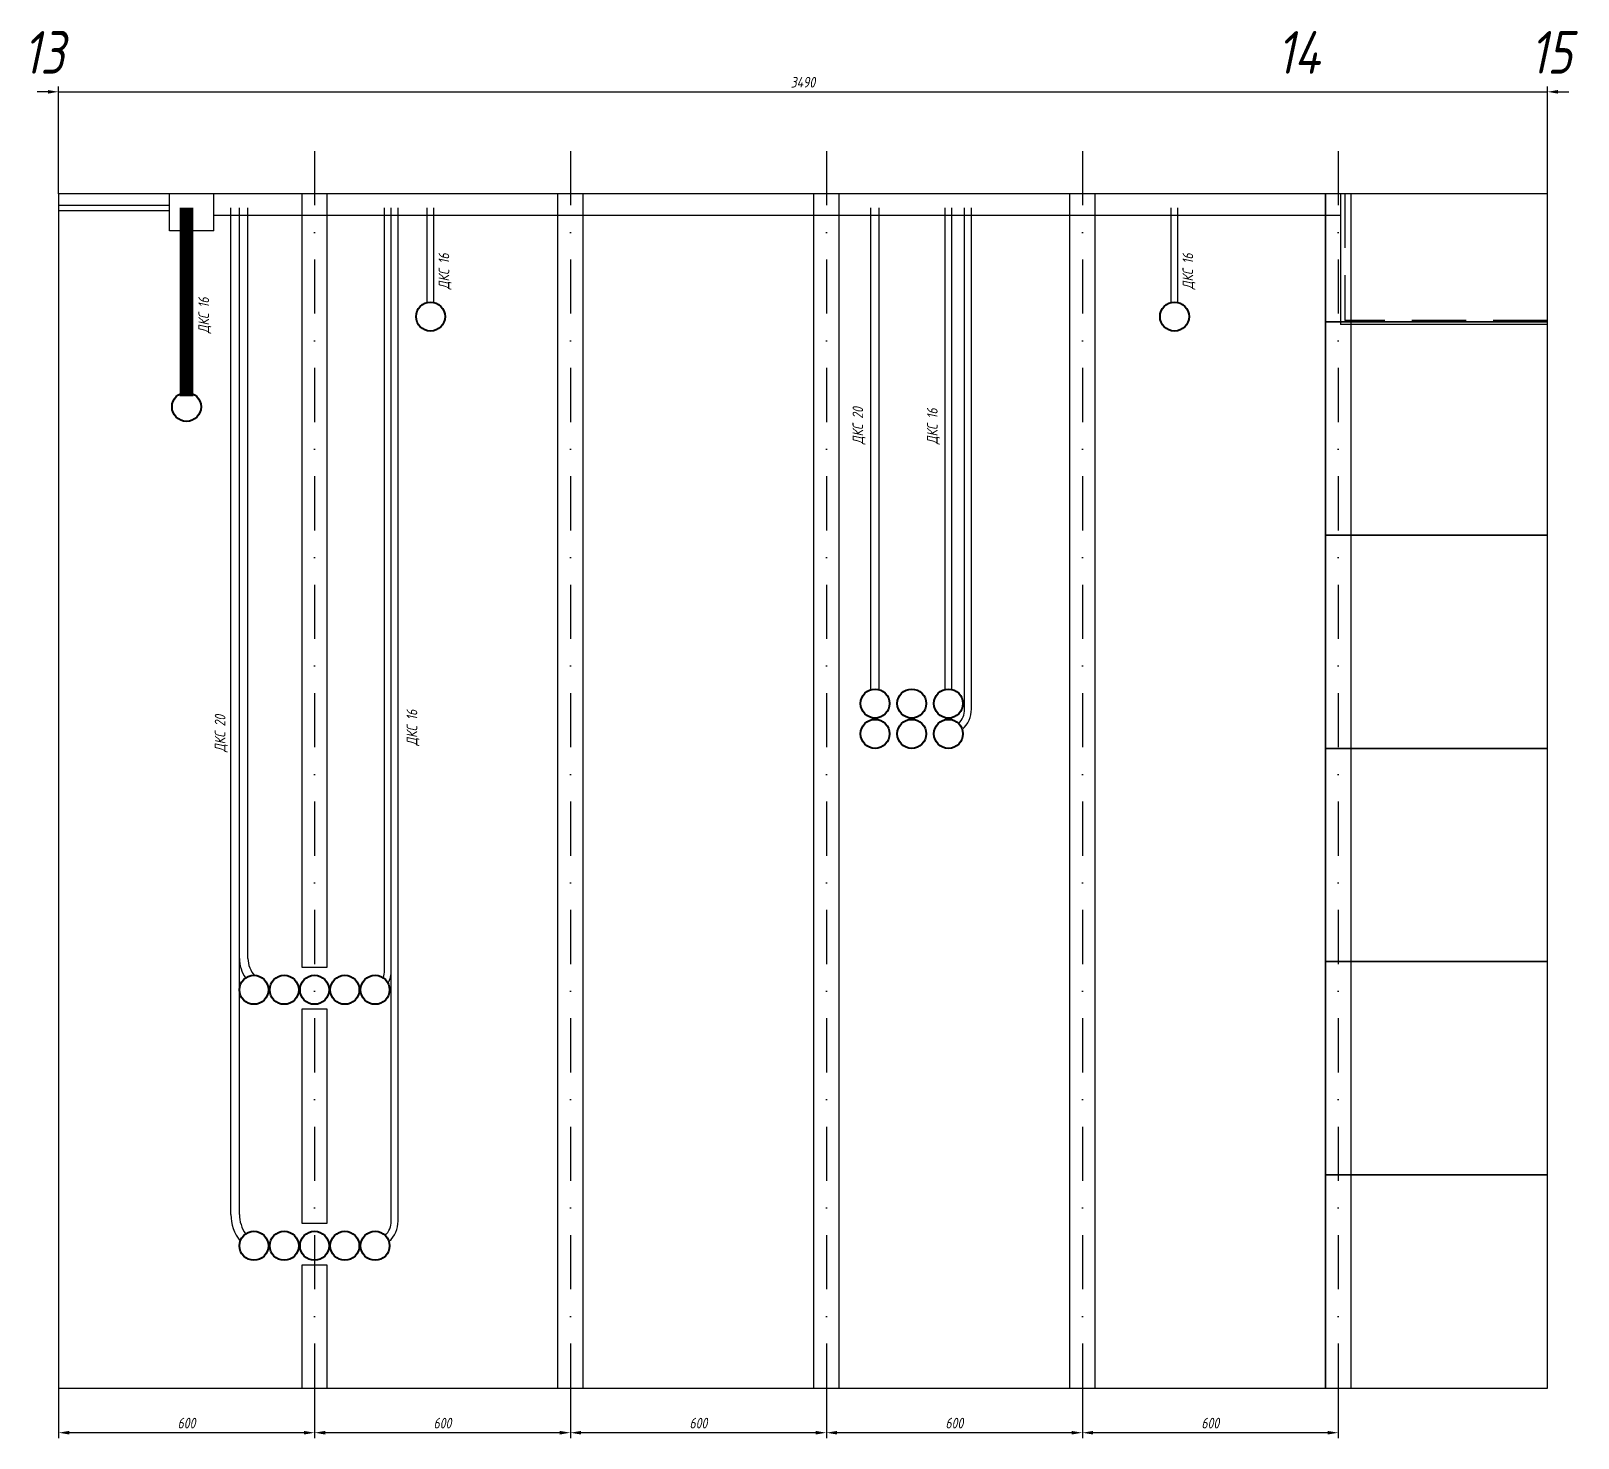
# Model space of a CAD drawing. Header units: millimetres. Extents: x -58926 to 121034, y -30758 to 3695.
# Drawn here: x 49064 to 52691, y -22 to 3277 of the extents above; entities that cross this region are included whole.
import ezdxf
from ezdxf.enums import TextEntityAlignment as Align

# ---------------------------------------------------------------- set-up
doc = ezdxf.new("R2010")
doc.units = ezdxf.units.MM
doc.header["$PDMODE"] = 35
doc.header["$PDSIZE"] = 50
doc.linetypes.add('DASHDOT', pattern=[25.4, 12.7, -6.35, 0, -6.35])
doc.linetypes.add('DASHED', pattern=[19.05, 12.7, -6.35])
for name, color, linetype in [('01 Черновое', 7, 'Continuous'), ('02 ЭОМ и СС', 7, 'Continuous'), ('03 Потолок', 7, 'Continuous'), ('101 Крепление', 7, 'Continuous'), ('101 Крепление размеры', 7, 'Continuous')]:
    doc.layers.add(name, color=color, linetype=linetype)
doc.styles.get("Standard").update_dxf_attribs({"font": 'arial.ttf'})
doc.styles.add('ГОСТ-ISOCPEUR', font='isocpeui.ttf', dxfattribs={"width": 0.8})
doc.dimstyles.new('ISO-25', dxfattribs={"dimtxt": 2.5, "dimasz": 2.5, "dimexe": 1.25, "dimexo": 0.625, "dimtad": 1, "dimtxsty": 'Standard', "dimcen": 2.5, "dimadec": 0, "dimazin": 0, "dimtfac": 1, "dimtmove": 0, "dimatfit": 3, "dimfxl": 1, "dimarcsym": 0})

msp = doc.modelspace()

# ---------------------------------------------------------------- texts
at = {"layer": '01 Черновое', "style": 'ГОСТ-ISOCPEUR', "width": 0.8}
for s, p in [('13', (49094.391, 3226.61)), ('14', (52035.351, 3226.61)), ('15', (52627.852, 3226.61))]:
    msp.add_text(s, height=100, dxfattribs=at).set_placement(p, align=Align.MIDDLE)
at = {"layer": '02 ЭОМ и СС', "char_height": 25, "width": 270.31285, "attachment_point": 1, "rotation": 90, "style": 'ГОСТ-ISOCPEUR'}
for s, insert in [('{ДКС 16}', (50019.735, 2671.342)), ('{ДКС 16}', (51763.735, 2671.342)), ('{ДКС 16}', (49456.822, 2568.2)), ('{ДКС 20}', (50990.153, 2308.119)), ('{ДКС 16}', (51164.685, 2308.119)), ('{ДКС 20}', (49495.153, 1586.737)), ('{ДКС 16}', (49944.826, 1601.619))]:
    msp.add_mtext(s, dxfattribs=dict(at, insert=insert))

# ---------------------------------------------------------------- blocks, each defined once
blk = doc.blocks.new('*D203')
at = {"layer": '101 Крепление размеры', "color": 0, "lineweight": -2}
for p, q in [((51529, 95.2), (51529, -21.5)), ((52129, 95.2), (52129, -21.5)), ((52104, -9), (51554, -9))]:
    blk.add_line(p, q, dxfattribs=at)
at = {"layer": '101 Крепление размеры', "color": 0}
for points in [[(51554, -4.8), (51554, -13.2), (51529, -9)], [(52104, -13.2), (52104, -4.8), (52129, -9)]]:
    blk.add_solid(points, dxfattribs=at)
at = {"layer": 'Defpoints', "color": 0}
for p in [(51529, 95.2), (52129, 95.2), (51529, -9)]:
    blk.add_point(p, dxfattribs=at)
at = {"layer": '101 Крепление размеры', "color": 0, "insert": (51829, 13.5), "char_height": 25, "attachment_point": 5, "style": 'ГОСТ-ISOCPEUR'}
blk.add_mtext('600', dxfattribs=at)
blk = doc.blocks.new('*D204')
at = {"layer": '101 Крепление размеры', "color": 0, "lineweight": -2}
for p, q in [((50929, 95.2), (50929, -21.5)), ((51529, 95.2), (51529, -21.5)), ((51504, -9), (50954, -9))]:
    blk.add_line(p, q, dxfattribs=at)
at = {"layer": '101 Крепление размеры', "color": 0}
for points in [[(50954, -4.8), (50954, -13.2), (50929, -9)], [(51504, -13.2), (51504, -4.8), (51529, -9)]]:
    blk.add_solid(points, dxfattribs=at)
at = {"layer": 'Defpoints', "color": 0}
for p in [(50929, 95.2), (51529, 95.2), (50929, -9)]:
    blk.add_point(p, dxfattribs=at)
at = {"layer": '101 Крепление размеры', "color": 0, "insert": (51229, 13.5), "char_height": 25, "attachment_point": 5, "style": 'ГОСТ-ISOCPEUR'}
blk.add_mtext('600', dxfattribs=at)
blk = doc.blocks.new('*D205')
at = {"layer": '101 Крепление размеры', "color": 0, "lineweight": -2}
for p, q in [((50329, 95.2), (50329, -21.5)), ((50929, 95.2), (50929, -21.5)), ((50904, -9), (50354, -9))]:
    blk.add_line(p, q, dxfattribs=at)
at = {"layer": '101 Крепление размеры', "color": 0}
for points in [[(50354, -4.8), (50354, -13.2), (50329, -9)], [(50904, -13.2), (50904, -4.8), (50929, -9)]]:
    blk.add_solid(points, dxfattribs=at)
at = {"layer": 'Defpoints', "color": 0}
for p in [(50329, 95.2), (50929, 95.2), (50329, -9)]:
    blk.add_point(p, dxfattribs=at)
at = {"layer": '101 Крепление размеры', "color": 0, "insert": (50629, 13.5), "char_height": 25, "attachment_point": 5, "style": 'ГОСТ-ISOCPEUR'}
blk.add_mtext('600', dxfattribs=at)
blk = doc.blocks.new('*D206')
at = {"layer": '101 Крепление размеры', "color": 0, "lineweight": -2}
for p, q in [((49729, 95.2), (49729, -21.5)), ((50329, 95.2), (50329, -21.5)), ((50304, -9), (49754, -9))]:
    blk.add_line(p, q, dxfattribs=at)
at = {"layer": '101 Крепление размеры', "color": 0}
for points in [[(49754, -4.8), (49754, -13.2), (49729, -9)], [(50304, -13.2), (50304, -4.8), (50329, -9)]]:
    blk.add_solid(points, dxfattribs=at)
at = {"layer": 'Defpoints', "color": 0}
for p in [(49729, 95.2), (50329, 95.2), (49729, -9)]:
    blk.add_point(p, dxfattribs=at)
at = {"layer": '101 Крепление размеры', "color": 0, "insert": (50029, 13.5), "char_height": 25, "attachment_point": 5, "style": 'ГОСТ-ISOCPEUR'}
blk.add_mtext('600', dxfattribs=at)
blk = doc.blocks.new('*D207')
at = {"layer": '101 Крепление размеры', "color": 0, "lineweight": -2}
for p, q in [((49129, 95.2), (49129, -21.5)), ((49729, 95.2), (49729, -21.5)), ((49704, -9), (49154, -9))]:
    blk.add_line(p, q, dxfattribs=at)
at = {"layer": '101 Крепление размеры', "color": 0}
for points in [[(49154, -4.8), (49154, -13.2), (49129, -9)], [(49704, -13.2), (49704, -4.8), (49729, -9)]]:
    blk.add_solid(points, dxfattribs=at)
at = {"layer": 'Defpoints', "color": 0}
for p in [(49129, 95.2), (49729, 95.2), (49129, -9)]:
    blk.add_point(p, dxfattribs=at)
at = {"layer": '101 Крепление размеры', "color": 0, "insert": (49429, 13.5), "char_height": 25, "attachment_point": 5, "style": 'ГОСТ-ISOCPEUR'}
blk.add_mtext('600', dxfattribs=at)
blk = doc.blocks.new('*D411')
at = {"layer": '01 Черновое', "color": 0, "lineweight": -2}
for p, q in [((49104, 3134.1), (49079, 3134.1)), ((49129, 2895.2), (49129, 3146.6)), ((49129, 3134.1), (52619, 3134.1)), ((52619, 2895.2), (52619, 3146.6)), ((52644, 3134.1), (52669, 3134.1))]:
    blk.add_line(p, q, dxfattribs=at)
at = {"layer": '01 Черновое', "color": 0}
for points in [[(49104, 3129.9), (49104, 3138.3), (49129, 3134.1)], [(52644, 3138.3), (52644, 3129.9), (52619, 3134.1)]]:
    blk.add_solid(points, dxfattribs=at)
at = {"layer": 'Defpoints', "color": 0}
for p in [(52619, 3134.1), (49129, 2895.2), (52619, 2895.2)]:
    blk.add_point(p, dxfattribs=at)
at = {"layer": '01 Черновое', "color": 0, "insert": (50874, 3156.6), "char_height": 25, "attachment_point": 5, "style": 'ГОСТ-ISOCPEUR'}
blk.add_mtext('3490', dxfattribs=at)

# ---------------------------------------------------------------- dimensions: what is measured, and where the dimension line sits
at = {"layer": '01 Черновое'}
dim = msp.add_linear_dim(base=(52618.998, 3134.111), p1=(49128.998, 2895.176), p2=(52618.998, 2895.176), dimstyle='ISO-25', override={"dimtxt": 25, "dimasz": 25, "dimexe": 12.5, "dimexo": 0, "dimgap": 10, "dimtxsty": 'ГОСТ-ISOCPEUR'}, dxfattribs=at)
dim.commit()
dim.dimension.update_dxf_attribs({"geometry": '*D411', "text_midpoint": (50873.998, 3156.611)})
at = {"layer": '101 Крепление размеры'}
for base, p1, p2, picture, middle in [((49128.998, -9.011), (49728.998, 95.176), (49128.998, 95.176), '*D207', (49428.998, 13.489)), ((49728.998, -9.011), (50328.998, 95.176), (49728.998, 95.176), '*D206', (50028.998, 13.489)), ((50328.998, -9.011), (50928.998, 95.176), (50328.998, 95.176), '*D205', (50628.998, 13.489)), ((50928.998, -9.011), (51528.998, 95.176), (50928.998, 95.176), '*D204', (51228.998, 13.489)), ((51528.998, -9.011), (52128.998, 95.176), (51528.998, 95.176), '*D203', (51828.998, 13.489))]:
    dim = msp.add_linear_dim(base=base, p1=p1, p2=p2, dimstyle='ISO-25', override={"dimtxt": 25, "dimasz": 25, "dimexe": 12.5, "dimexo": 0, "dimgap": 10, "dimlfac": 1, "dimtxsty": 'ГОСТ-ISOCPEUR'}, dxfattribs=at)
    dim.commit()
    dim.dimension.update_dxf_attribs({"geometry": picture, "text_midpoint": middle})

# ---------------------------------------------------------------- linework, layer by layer
at = {"layer": '01 Черновое'}
for p, q in [((52098.998, 95.176), (52098.998, 2895.176)), ((52618.998, 2095.176), (52098.998, 2095.176)), ((52618.998, 1095.176), (52098.998, 1095.176))]:
    msp.add_line(p, q, dxfattribs=at)
msp.add_lwpolyline([(52618.998, 95.176), (52618.998, 2895.176), (49128.998, 2895.176), (49128.998, 95.176)], close=True, dxfattribs=at)
for points in [[(52098.998, 2095.176), (52618.998, 2095.176), (52618.998, 2595.176), (52098.998, 2595.176)], [(52098.998, 2595.176), (52618.998, 2595.176)], [(52618.998, 2095.176), (52098.998, 2095.176)], [(52098.998, 1095.176), (52618.998, 1095.176), (52618.998, 1595.176), (52098.998, 1595.176)], [(52098.998, 1595.176), (52618.998, 1595.176)], [(52618.998, 1095.176), (52098.998, 1095.176)], [(52098.998, 95.176), (52618.998, 95.176), (52618.998, 595.176), (52098.998, 595.176)], [(52098.998, 595.176), (52618.998, 595.176)]]:
    msp.add_lwpolyline(points, dxfattribs=at)
at = {"layer": '02 ЭОМ и СС'}
for p, q in [((49532.998, 502.715), (49532.998, 2862.176)), ((49532.998, 502.715), (49532.998, 2862.176)), ((49552.998, 502.715), (49552.998, 2862.176)), ((49552.998, 502.715), (49552.998, 2862.176)), ((49572.998, 1102.715), (49572.998, 2862.176)), ((49572.998, 1102.715), (49572.998, 2862.176)), ((49893.002, 1074.716), (49893.002, 2862.176)), ((49893.002, 1074.716), (49893.002, 2862.176)), ((49909.002, 487.255), (49909.002, 2862.176)), ((49909.002, 1074.716), (49909.002, 2862.176)), ((49909.002, 487.255), (49909.002, 2862.176)), ((49909.002, 1074.716), (49909.002, 2862.176)), ((49925.002, 487.255), (49925.002, 2862.176)), ((49925.002, 487.255), (49925.002, 2862.176)), ((49992.998, 2640.222), (49992.998, 2862.176)), ((49992.998, 2640.222), (49992.998, 2862.176)), ((50008.998, 2640.222), (50008.998, 2862.176)), ((50008.998, 2640.222), (50008.998, 2862.176)), ((51032.998, 1732.479), (51032.998, 2862.176)), ((51032.998, 1732.479), (51032.998, 2862.176)), ((51052.998, 1732.479), (51052.998, 2862.176)), ((51052.998, 1732.479), (51052.998, 2862.176)), ((51206.998, 1733.415), (51206.998, 2862.176)), ((51206.998, 1733.415), (51206.998, 2862.176)), ((51222.998, 1733.415), (51222.998, 2862.176)), ((51222.998, 1733.415), (51222.998, 2862.176)), ((51253.002, 1687.255), (51253.002, 2862.176)), ((51253.002, 1687.255), (51253.002, 2862.176)), ((51269.002, 1687.255), (51269.002, 2862.176)), ((51269.002, 1687.255), (51269.002, 2862.176)), ((51736.998, 2640.222), (51736.998, 2862.176)), ((51736.998, 2640.222), (51736.998, 2862.176)), ((51752.998, 2640.222), (51752.998, 2862.176)), ((51752.998, 2640.222), (51752.998, 2862.176))]:
    msp.add_line(p, q, dxfattribs=at)
at = {"layer": '02 ЭОМ и СС', "const_width": 16}
msp.add_lwpolyline([(49420.998, 2420.417), (49420.998, 2862.176)], dxfattribs=at)
msp.add_lwpolyline([(49420.998, 2420.417), (49420.998, 2862.176)], dxfattribs=at)
at = {"layer": '02 ЭОМ и СС', "const_width": 16, "flags": 128}
msp.add_lwpolyline([(49436.998, 2420.417), (49436.998, 2862.176)], dxfattribs=at)
msp.add_lwpolyline([(49436.998, 2420.417), (49436.998, 2862.176)], dxfattribs=at)
at = {"layer": '02 ЭОМ и СС', "lineweight": 40}
for centre in [(50000.998, 2607.176), (51744.998, 2607.176), (51744.998, 2607.176), (49428.998, 2395.676), (49428.998, 2395.676), (51042.998, 1700.176), (51042.998, 1700.176), (51128.998, 1700.176), (51128.998, 1700.176), (51214.998, 1700.176), (51214.998, 1700.176), (51042.998, 1629.176), (51042.998, 1629.176), (51128.998, 1629.176), (51128.998, 1629.176), (51214.998, 1629.176), (51214.998, 1629.176), (49586.998, 1029.176), (49586.998, 1029.176), (49657.998, 1029.176), (49657.998, 1029.176), (49728.998, 1029.176), (49728.998, 1029.176), (49799.998, 1029.176), (49799.998, 1029.176), (49870.998, 1029.176), (49870.998, 1029.176), (49586.998, 429.176), (49586.998, 429.176), (49657.998, 429.176), (49657.998, 429.176), (49728.998, 429.176), (49728.998, 429.176), (49799.998, 429.176), (49799.998, 429.176), (49870.998, 429.176), (49870.998, 429.176)]:
    msp.add_circle(centre, 34, dxfattribs=at)
at = {"layer": '02 ЭОМ и СС'}
for centre, radius, start, end in [((51205.002, 1687.255), 48, 315, 0), ((51205.002, 1687.255), 48, 315, 0), ((51205.002, 1687.255), 64, 311.536903, 0), ((51205.002, 1687.255), 64, 311.536903, 0), ((49632.998, 1102.715), 80, 180, 214.896491), ((49632.998, 1102.715), 80, 180, 214.896491), ((49632.998, 1102.715), 60, 180, 222.763276), ((49632.998, 1102.715), 60, 180, 222.763276), ((49845.002, 1074.716), 48, 338.980865, 0), ((49845.002, 1074.716), 48, 338.980865, 0), ((49845.002, 1074.716), 64, 331.758588, 0), ((49845.002, 1074.716), 64, 331.758588, 0), ((49632.998, 502.715), 100, 180, 218.620941), ((49632.998, 502.715), 100, 180, 218.620941), ((49632.998, 502.715), 80, 180, 214.896491), ((49632.998, 502.715), 80, 180, 214.896491), ((49861.002, 487.255), 48, 315, 0), ((49861.002, 487.255), 48, 315, 0), ((49861.002, 487.255), 64, 311.536903, 0), ((49861.002, 487.255), 64, 311.536903, 0)]:
    msp.add_arc(centre, radius, start, end, dxfattribs=at)
at = {"layer": '03 Потолок', "lineweight": -2}
for p, q in [((49129.623, 2868.176), (49388.998, 2868.176)), ((49388.998, 2808.176), (49388.998, 2895.176)), ((49492.998, 2808.176), (49492.998, 2895.176)), ((52134.498, 2895.176), (52134.498, 2588.676)), ((49129.623, 2855.676), (49388.998, 2855.676)), ((49492.998, 2845.176), (52134.498, 2845.176)), ((49492.998, 2808.176), (49388.998, 2808.176)), ((52618.998, 2588.676), (52134.498, 2588.676))]:
    msp.add_line(p, q, dxfattribs=at)
at = {"layer": '03 Потолок', "linetype": 'DASHED', "ltscale": 10}
for p in [(52143.998, 2895.176), (52618.998, 2598.176)]:
    msp.add_line(p, (52143.998, 2598.176), dxfattribs=at)
at = {"layer": '101 Крепление', "linetype": 'DASHDOT', "ltscale": 10}
for p, q in [((49728.998, 2995.176), (49728.998, -4.283)), ((50328.998, 2995.176), (50328.998, -4.283)), ((50928.998, 2995.176), (50928.998, -4.283)), ((51528.998, 2995.176), (51528.998, -4.283)), ((52128.998, 2995.176), (52128.998, -4.283))]:
    msp.add_line(p, q, dxfattribs=at)
at = {"layer": '101 Крепление', "color": 5}
for points in [[(49758.998, 1082.298), (49758.998, 2895.176), (49698.998, 2895.176), (49698.998, 1082.298)], [(50298.998, 2895.176), (50298.998, 95.176), (50358.998, 95.176), (50358.998, 2895.176)], [(50898.998, 2895.176), (50898.998, 95.176), (50958.998, 95.176), (50958.998, 2895.176)], [(51498.998, 2895.176), (51498.998, 95.176), (51558.998, 95.176), (51558.998, 2895.176)], [(52098.998, 2895.176), (52098.998, 95.176), (52158.998, 95.176), (52158.998, 2895.176)], [(49698.998, 984.132), (49698.998, 482.298), (49758.998, 482.298), (49758.998, 984.132)], [(49698.998, 384.132), (49698.998, 95.176), (49758.998, 95.176), (49758.998, 384.132)]]:
    msp.add_lwpolyline(points, close=True, dxfattribs=at)

msp.set_redraw_order([(e.dxf.handle, doc.entitydb.next_handle()) for e in msp.query("TEXT MTEXT ATTDEF DIMENSION ARC_DIMENSION")])  # texts and dimensions are drawn at this point

doc.saveas('drawing.dxf')
